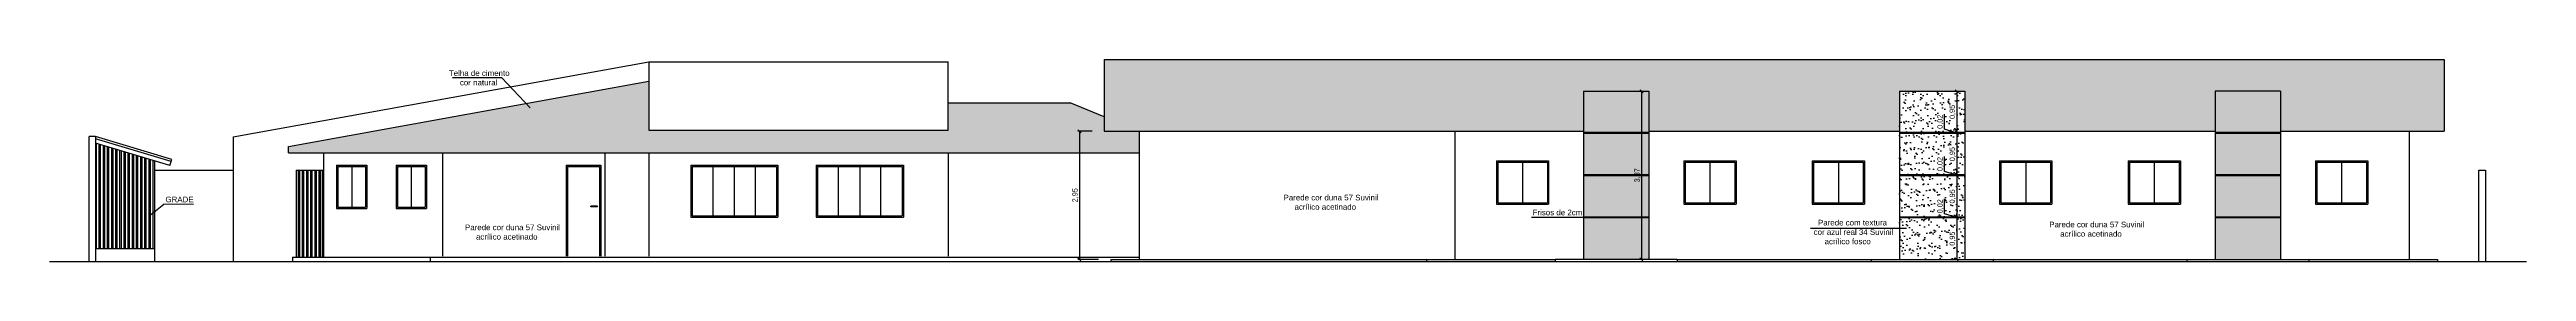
# Model space of a CAD drawing. Header units: millimetres. Extents: x 562 to 1062, y -27 to 300.
# Drawn here: x 797.7 to 854.5, y 295.8 to 300.5 of the extents above; entities that cross this region are included whole.
import ezdxf

# ---------------------------------------------------------------- set-up
doc = ezdxf.new("R2010")
doc.units = ezdxf.units.MM
doc.header["$LTSCALE"] = 0.04
doc.linetypes.add('ACAD_ISO03W100', pattern=[30, 12, -18])
for name, color, linetype in [('01', 1, 'Continuous'), ('02', 2, 'Continuous'), ('03', 3, 'Continuous'), ('05', 5, 'Continuous'), ('2', 2, 'Continuous'), ('BAN', 11, 'Continuous'), ('CALCADA', 4, 'Continuous'), ('TRACEJADO', 7, 'ACAD_ISO03W100')]:
    doc.layers.add(name, color=color, linetype=linetype)
doc.styles.get("Standard").update_dxf_attribs({"font": 'arial.ttf'})
doc.dimstyles.new('ISO-25', dxfattribs={"dimscale": 0.03, "dimtxt": 4, "dimasz": 2.5, "dimexe": 1.25, "dimexo": 0.625, "dimtad": 1, "dimtxsty": 'Standard', "dimblk": 'OBLIQUE', "dimcen": 2.5, "dimadec": 3, "dimazin": 0, "dimtfac": 1, "dimtmove": 0, "dimatfit": 3, "dimldrblk": 'OBLIQUE', "dimfxl": 1, "dimarcsym": 0})
pattern_1 = [(125.2176, (-207.423276, 68.388973), (2.10000034906, -2.99999974996), [0.0624261, -6.1801698]), (160.71, (-207.459276, 68.439973), (5.10000155527, -1.7999959482), [0.0635688, -6.2933172]), (199.29, (-207.519276, 68.460973), (-5.10000155527, -1.7999959482), [0.0635688, -6.2933172]), (234.7824, (-207.579276, 68.439973), (-2.10000034906, -2.99999974996), [0.0624261, -6.1801698]), (270, (-207.61528, 68.38897), (0.3, -0.3), [0.03, -0.27]), (90, (-207.42328, 68.35897), (-0.3, 0.3), [0.03, -0.27]), (0, (-207.42328, 68.38297), (0.3, 0.3), [0.024, -0.276]), (0, (-207.42328, 68.35897), (0.3, 0.3), [0.024, -0.276]), (125.5377, (-207.399276, 68.397973), (-0.9000004721, 1.1999994744), [0.077421, -2.5032768]), (162.2553, (-207.444276, 68.460973), (-6.59999886937, 2.10000322881), [0.0787464, -7.7958963]), (197.7447, (-207.519276, 68.484973), (6.59999886937, 2.10000322881), [0.0787464, -7.7958963]), (234.4623, (-207.594276, 68.460973), (0.9000004721, 1.1999994744), [0.077421, -2.5032768]), (270, (-207.63928, 68.39797), (0.3, -0.3), [0.015, -0.285]), (90, (-207.39928, 68.38297), (-0.3, 0.3), [0.015, -0.285]), (0, (-207.69928, 68.38297), (0.3, 0.3), [0.06, -0.24]), (0, (-207.69928, 68.35897), (0.3, 0.3), [0.084, -0.216]), (84.8056, (-207.639276, 68.394973), (-0.2999985674, -3.000000201), [0.2650887, -3.0485196]), (95.1944, (-207.399276, 68.394973), (-0.2999985674, 3.000000201), [0.2650887, -3.0485196])]
pattern_2 = [(37.5, (-207.69928, 68.35897), (-0.008000156, 0.24470662), [0, -0.19304, 0, -0.2159, 0, -0.206375]), (7.5, (-207.69928, 68.35897), (0.22476164, 0.35841255), [0, -0.10414, 0, -0.17399, 0, -0.066675]), (327.5, (-207.85549, 68.35897), (0.395496185, 0.000718592), [0, -0.0635, 0, -0.2286, 0, -0.29845]), (317.5, (-207.8555, 68.35897), (0.38177823, 0.11146466), [0, -0.03175, 0, -0.14986, 0, -0.17145])]

# ---------------------------------------------------------------- blocks, each defined once
blk = doc.blocks.new('_Oblique')
at = {"layer": 'TRACEJADO', "color": 0, "lineweight": -2}
blk.add_line((-0.5, -0.5), (0.5, 0.5), dxfattribs=at)
blk = doc.blocks.new('*D516')
at = {"layer": 'BAN', "color": 0}
for p, q in [((821.595, 298.836), (821.267, 298.836)), ((821.304, 298.836), (821.304, 295.886)), ((821.745, 295.886), (821.267, 295.886))]:
    blk.add_line(p, q, dxfattribs=at)
at = {"layer": 'Defpoints', "color": 0}
for p in [(821.614, 298.836), (821.304, 295.886), (821.764, 295.886)]:
    blk.add_point(p, dxfattribs=at)
at = {"layer": 'BAN', "color": 0, "xscale": 0.075, "yscale": 0.075, "zscale": 0.075}
for p, rotation in [((821.304, 298.836), 90), ((821.304, 295.886), 270)]:
    blk.add_blockref('_Oblique', p, dxfattribs=dict(at, rotation=rotation))
at = {"layer": 'BAN', "color": 0, "insert": (821.213, 297.361), "char_height": 0.12, "attachment_point": 5, "rotation": 90}
blk.add_mtext('2,95', dxfattribs=at)
blk = doc.blocks.new('*D487')
at = {"layer": 'BAN', "color": 0}
for p, q in [((834.184, 299.756), (834.166, 299.756)), ((834.203, 299.756), (834.203, 295.886)), ((834.184, 295.886), (834.166, 295.886))]:
    blk.add_line(p, q, dxfattribs=at)
at = {"layer": 'Defpoints', "color": 0}
for p in [(834.203, 299.756), (834.203, 295.886), (834.203, 295.886)]:
    blk.add_point(p, dxfattribs=at)
at = {"layer": 'BAN', "color": 0, "xscale": 0.075, "yscale": 0.075, "zscale": 0.075}
for p, rotation in [((834.203, 299.756), 90), ((834.203, 295.886), 270)]:
    blk.add_blockref('_Oblique', p, dxfattribs=dict(at, rotation=rotation))
at = {"layer": 'BAN', "color": 0, "insert": (834.112, 297.821), "char_height": 0.12, "attachment_point": 5, "rotation": 90}
blk.add_mtext('3,87', dxfattribs=at)
blk = doc.blocks.new('*D488')
at = {"layer": 'BAN', "color": 0}
for p, q in [((841.419, 298.784), (841.401, 298.784)), ((841.438, 298.784), (841.438, 297.831)), ((841.419, 297.831), (841.401, 297.831))]:
    blk.add_line(p, q, dxfattribs=at)
at = {"layer": 'Defpoints', "color": 0}
for p in [(841.438, 298.784), (841.438, 297.831), (841.438, 297.831)]:
    blk.add_point(p, dxfattribs=at)
at = {"layer": 'BAN', "color": 0, "xscale": 0.075, "yscale": 0.075, "zscale": 0.075}
for p, rotation in [((841.438, 298.784), 90), ((841.438, 297.831), 270)]:
    blk.add_blockref('_Oblique', p, dxfattribs=dict(at, rotation=rotation))
at = {"layer": 'BAN', "color": 0, "insert": (841.347, 298.308), "char_height": 0.12, "attachment_point": 5, "rotation": 90}
blk.add_mtext('0,95', dxfattribs=at)
blk = doc.blocks.new('*D489')
at = {"layer": 'BAN', "color": 0}
for p, q in [((841.156, 297.906), (841.156, 298.254)), ((841.438, 297.821), (841.156, 297.906)), ((841.438, 297.831), (841.438, 297.906)), ((841.419, 297.831), (841.401, 297.831)), ((841.419, 297.811), (841.401, 297.811)), ((841.438, 297.831), (841.438, 297.811)), ((841.438, 297.831), (841.438, 297.811)), ((841.438, 297.811), (841.438, 297.736))]:
    blk.add_line(p, q, dxfattribs=at)
at = {"layer": 'Defpoints', "color": 0}
for p in [(841.438, 297.831), (841.438, 297.811), (841.438, 297.811)]:
    blk.add_point(p, dxfattribs=at)
at = {"layer": 'BAN', "color": 0, "xscale": 0.075, "yscale": 0.075, "zscale": 0.075}
for p, rotation in [((841.438, 297.831), 270), ((841.438, 297.811), 90)]:
    blk.add_blockref('_Oblique', p, dxfattribs=dict(at, rotation=rotation))
at = {"layer": 'BAN', "color": 0, "insert": (841.065, 298.08), "char_height": 0.12, "attachment_point": 5, "rotation": 90}
blk.add_mtext('0,02', dxfattribs=at)
blk = doc.blocks.new('*D490')
at = {"layer": 'BAN', "color": 0}
for p, q in [((841.419, 297.811), (841.401, 297.811)), ((841.438, 297.811), (841.438, 296.859)), ((841.419, 296.859), (841.401, 296.859))]:
    blk.add_line(p, q, dxfattribs=at)
at = {"layer": 'Defpoints', "color": 0}
for p in [(841.438, 297.811), (841.438, 296.859), (841.438, 296.859)]:
    blk.add_point(p, dxfattribs=at)
at = {"layer": 'BAN', "color": 0, "xscale": 0.075, "yscale": 0.075, "zscale": 0.075}
for p, rotation in [((841.438, 297.811), 90), ((841.438, 296.859), 270)]:
    blk.add_blockref('_Oblique', p, dxfattribs=dict(at, rotation=rotation))
at = {"layer": 'BAN', "color": 0, "insert": (841.347, 297.335), "char_height": 0.12, "attachment_point": 5, "rotation": 90}
blk.add_mtext('0,95', dxfattribs=at)
blk = doc.blocks.new('*D491')
at = {"layer": 'BAN', "color": 0}
for p, q in [((841.156, 296.934), (841.156, 297.282)), ((841.438, 296.849), (841.156, 296.934)), ((841.419, 296.859), (841.401, 296.859)), ((841.419, 296.839), (841.401, 296.839)), ((841.438, 296.859), (841.438, 296.934)), ((841.438, 296.859), (841.438, 296.839)), ((841.438, 296.859), (841.438, 296.839)), ((841.438, 296.839), (841.438, 296.764))]:
    blk.add_line(p, q, dxfattribs=at)
at = {"layer": 'Defpoints', "color": 0}
for p in [(841.438, 296.859), (841.438, 296.839), (841.438, 296.839)]:
    blk.add_point(p, dxfattribs=at)
at = {"layer": 'BAN', "color": 0, "xscale": 0.075, "yscale": 0.075, "zscale": 0.075}
for p, rotation in [((841.438, 296.859), 270), ((841.438, 296.839), 90)]:
    blk.add_blockref('_Oblique', p, dxfattribs=dict(at, rotation=rotation))
at = {"layer": 'BAN', "color": 0, "insert": (841.065, 297.108), "char_height": 0.12, "attachment_point": 5, "rotation": 90}
blk.add_mtext('0,02', dxfattribs=at)
blk = doc.blocks.new('*D492')
at = {"layer": 'BAN', "color": 0}
for p, q in [((841.419, 296.839), (841.401, 296.839)), ((841.438, 296.839), (841.438, 295.886)), ((841.419, 295.886), (841.401, 295.886))]:
    blk.add_line(p, q, dxfattribs=at)
at = {"layer": 'Defpoints', "color": 0}
for p in [(841.438, 296.839), (841.438, 295.886), (841.438, 295.886)]:
    blk.add_point(p, dxfattribs=at)
at = {"layer": 'BAN', "color": 0, "xscale": 0.075, "yscale": 0.075, "zscale": 0.075}
for p, rotation in [((841.438, 296.839), 90), ((841.438, 295.886), 270)]:
    blk.add_blockref('_Oblique', p, dxfattribs=dict(at, rotation=rotation))
at = {"layer": 'BAN', "color": 0, "insert": (841.347, 296.363), "char_height": 0.12, "attachment_point": 5, "rotation": 90}
blk.add_mtext('0,95', dxfattribs=at)
blk = doc.blocks.new('*D493')
at = {"layer": 'BAN', "color": 0, "lineweight": -2}
for p, q in [((841.419, 299.756), (841.401, 299.756)), ((841.438, 299.756), (841.438, 298.804)), ((841.419, 298.804), (841.401, 298.804))]:
    blk.add_line(p, q, dxfattribs=at)
at = {"layer": 'Defpoints', "color": 0}
for p in [(841.438, 299.756), (841.438, 298.804), (841.438, 298.804)]:
    blk.add_point(p, dxfattribs=at)
at = {"layer": 'BAN', "color": 0, "lineweight": -2, "xscale": 0.075, "yscale": 0.075, "zscale": 0.075}
for p, rotation in [((841.438, 299.756), 90), ((841.438, 298.804), 270)]:
    blk.add_blockref('_Oblique', p, dxfattribs=dict(at, rotation=rotation))
at = {"layer": 'BAN', "color": 0, "insert": (841.347, 299.28), "char_height": 0.12, "attachment_point": 5, "rotation": 90}
blk.add_mtext('0,95', dxfattribs=at)
blk = doc.blocks.new('*D494')
at = {"layer": 'BAN', "color": 0}
for p, q in [((841.156, 298.879), (841.156, 299.227)), ((841.438, 298.794), (841.156, 298.879)), ((841.419, 298.804), (841.401, 298.804)), ((841.419, 298.784), (841.401, 298.784)), ((841.438, 298.804), (841.438, 298.879)), ((841.438, 298.804), (841.438, 298.784)), ((841.438, 298.804), (841.438, 298.784)), ((841.438, 298.784), (841.438, 298.709))]:
    blk.add_line(p, q, dxfattribs=at)
at = {"layer": 'Defpoints', "color": 0}
for p in [(841.438, 298.804), (841.438, 298.784), (841.438, 298.784)]:
    blk.add_point(p, dxfattribs=at)
at = {"layer": 'BAN', "color": 0, "xscale": 0.075, "yscale": 0.075, "zscale": 0.075}
for p, rotation in [((841.438, 298.804), 270), ((841.438, 298.784), 90)]:
    blk.add_blockref('_Oblique', p, dxfattribs=dict(at, rotation=rotation))
at = {"layer": 'BAN', "color": 0, "insert": (841.065, 299.053), "char_height": 0.12, "attachment_point": 5, "rotation": 90}
blk.add_mtext('0,02', dxfattribs=at)

msp = doc.modelspace()

# ---------------------------------------------------------------- hatches: boundary and pattern name
at = {"layer": '01'}
h = msp.add_hatch(dxfattribs=at)
h.set_pattern_fill('TELHA2', color=256, scale=0.3, style=0)
h.set_pattern_definition(pattern_1)
h.paths.add_polyline_path([(811.418, 298.856), (811.418, 299.986), (803.152, 298.486), (803.152, 298.336), (822.673, 298.336), (822.673, 298.836), (821.873, 298.836), (821.873, 299.17), (821.093, 299.486), (818.293, 299.486), (818.293, 298.856)])
h = msp.add_hatch(dxfattribs=at)
h.set_pattern_fill('ANSI32', color=256, scale=0.01, angle=45, style=0)
h.set_pattern_definition([(90, (-207.69928, 81.30699), (-0.09525, 7e-18), []), (90, (-207.66753, 81.33874), (-0.09525, 7e-18), [])])
h.paths.add_polyline_path([(798.723, 296.136), (800.073, 296.136), (800.073, 298.151), (798.723, 298.56)])
h = msp.add_hatch(dxfattribs=at)
h.set_pattern_fill('ANSI32', color=256, scale=0.01, angle=45, style=0)
h.set_pattern_definition([(90, (-207.69928, 48.46098), (-0.09525, 7e-18), []), (90, (-207.66753, 48.49273), (-0.09525, 7e-18), [])])
h.paths.add_polyline_path([(803.926, 297.936), (803.33, 297.936), (803.33, 295.936), (803.926, 295.936)])
at = {"layer": '03'}
h = msp.add_hatch(dxfattribs=at)
h.set_pattern_fill('TELHA2', color=256, scale=0.3, style=0)
h.set_pattern_definition(pattern_1)
h.paths.add_polyline_path([(840.123, 298.836), (840.123, 299.756), (841.623, 299.756), (841.623, 298.836), (847.373, 298.836), (847.373, 299.756), (848.873, 299.756), (848.873, 298.836), (852.623, 298.836), (852.623, 300.486), (821.873, 300.486), (821.873, 298.836), (832.873, 298.836), (832.873, 299.756), (834.373, 299.756), (834.373, 298.836)])
h = msp.add_hatch(dxfattribs=at)
h.set_pattern_fill('AR-SAND', color=256, scale=0.005, style=0)
h.set_pattern_definition(pattern_2)
h.paths.add_polyline_path([(834.373, 298.804), (834.373, 299.756), (832.873, 299.756), (832.873, 298.804)])
h.paths.add_polyline_path([(832.873, 298.784), (832.873, 297.831), (834.373, 297.831), (834.373, 298.784)])
h.paths.add_polyline_path([(832.873, 297.811), (832.873, 296.859), (834.373, 296.859), (834.373, 297.811)])
h.paths.add_polyline_path([(832.873, 296.839), (832.873, 295.886), (834.373, 295.886), (834.373, 296.839)])
h.paths.add_polyline_path([(848.873, 298.804), (848.873, 299.756), (847.373, 299.756), (847.373, 298.804)])
h.paths.add_polyline_path([(848.873, 297.831), (848.873, 298.784), (847.373, 298.784), (847.373, 297.831)])
h.paths.add_polyline_path([(848.873, 296.859), (848.873, 297.811), (847.373, 297.811), (847.373, 296.859)])
h.paths.add_polyline_path([(847.373, 296.839), (847.373, 295.886), (848.873, 295.886), (848.873, 296.839)])
h.paths.add_polyline_path([(834.01, 297.636), (834.01, 298.007), (834.214, 298.007), (834.214, 297.636)], flags=9)
h = msp.add_hatch(dxfattribs=at)
h.set_pattern_fill('AR-SAND', color=256, scale=0.005, style=0)
h.set_pattern_definition(pattern_2)
h.paths.add_polyline_path([(840.123, 298.804), (841.623, 298.804), (841.623, 299.756), (840.123, 299.756)])
h.paths.add_polyline_path([(840.123, 297.831), (841.623, 297.831), (841.623, 298.784), (840.123, 298.784)])
h.paths.add_polyline_path([(840.123, 296.859), (841.623, 296.859), (841.623, 297.811), (840.123, 297.811)])
h.paths.add_polyline_path([(840.123, 296.839), (840.123, 295.886), (841.623, 295.886), (841.623, 296.839)])
h.paths.add_polyline_path([(841.245, 299.094), (841.245, 299.467), (841.449, 299.467), (841.449, 299.094)], flags=24)
h.paths.add_polyline_path([(840.963, 298.867), (840.963, 299.238), (841.167, 299.238), (841.167, 298.867)], flags=24)
h.paths.add_polyline_path([(841.245, 298.121), (841.245, 298.494), (841.449, 298.494), (841.449, 298.121)], flags=24)
h.paths.add_polyline_path([(840.963, 297.895), (840.963, 298.265), (841.167, 298.265), (841.167, 297.895)], flags=24)
h.paths.add_polyline_path([(841.245, 297.149), (841.245, 297.522), (841.449, 297.522), (841.449, 297.149)], flags=24)
h.paths.add_polyline_path([(840.963, 296.922), (840.963, 297.293), (841.167, 297.293), (841.167, 296.922)], flags=24)
h.paths.add_polyline_path([(841.245, 296.176), (841.245, 296.549), (841.449, 296.549), (841.449, 296.176)], flags=24)

# ---------------------------------------------------------------- linework, layer by layer
at = {"layer": '01'}
for p, q in [((801.882, 298.706), (811.418, 300.436)), ((811.418, 300.436), (818.293, 300.436)), ((811.418, 300.436), (811.418, 298.856)), ((818.293, 298.856), (818.293, 300.436)), ((803.152, 298.486), (811.418, 299.986)), ((818.293, 299.486), (821.093, 299.486)), ((821.873, 299.17), (821.093, 299.486)), ((800.473, 298.186), (798.723, 298.716)), ((800.459, 298.139), (798.723, 298.664)), ((800.43, 298.043), (798.723, 298.56)), ((801.882, 298.706), (801.882, 295.836)), ((803.152, 298.336), (803.152, 298.486)), ((811.418, 298.856), (818.293, 298.856)), ((800.073, 298.151), (800.073, 295.836)), ((800.073, 297.936), (801.882, 297.936)), ((800.43, 298.043), (800.473, 298.186)), ((803.152, 298.336), (822.673, 298.336)), ((803.33, 297.936), (803.952, 297.936)), ((803.33, 297.936), (803.33, 295.936)), ((803.926, 297.936), (803.926, 295.936)), ((803.952, 298.336), (803.952, 295.936)), ((804.254, 298.056), (804.254, 297.056)), ((804.254, 298.056), (804.949, 298.056)), ((804.284, 298.026), (804.919, 298.026)), ((804.284, 298.026), (804.284, 297.086)), ((804.602, 298.026), (804.602, 297.086)), ((804.919, 298.026), (804.919, 297.086)), ((804.949, 298.056), (804.949, 297.056)), ((805.622, 298.056), (805.622, 297.056)), ((805.622, 298.056), (806.318, 298.056)), ((805.652, 298.026), (805.652, 297.086)), ((805.652, 298.026), (806.288, 298.026)), ((805.97, 298.026), (805.97, 297.086)), ((806.288, 298.026), (806.288, 297.086)), ((806.318, 298.056), (806.318, 297.056)), ((806.689, 298.336), (806.689, 295.956)), ((809.524, 298.056), (810.321, 298.056)), ((809.524, 298.056), (809.524, 295.956)), ((809.554, 298.026), (810.291, 298.026)), ((809.554, 298.026), (809.554, 295.956)), ((810.291, 298.026), (810.291, 295.956)), ((810.321, 298.056), (810.321, 295.956)), ((810.41, 298.336), (810.41, 295.956)), ((811.418, 298.336), (811.418, 295.956)), ((812.383, 298.056), (814.383, 298.056)), ((812.383, 298.056), (812.383, 296.856)), ((812.413, 298.026), (814.353, 298.026)), ((812.413, 298.026), (812.413, 296.886)), ((812.898, 296.886), (812.898, 298.026)), ((813.383, 298.026), (813.383, 296.886)), ((813.868, 296.886), (813.868, 298.026)), ((814.353, 298.026), (814.353, 296.886)), ((814.383, 298.056), (814.383, 296.856)), ((815.263, 298.056), (815.263, 296.856)), ((815.263, 298.056), (817.263, 298.056)), ((815.293, 298.026), (817.233, 298.026)), ((815.293, 298.026), (815.293, 296.886)), ((815.778, 296.886), (815.778, 298.026)), ((816.263, 298.026), (816.263, 296.886)), ((816.748, 296.886), (816.748, 298.026)), ((817.233, 298.026), (817.233, 296.886)), ((817.263, 298.056), (817.263, 296.856)), ((818.293, 298.336), (818.293, 295.956)), ((804.254, 297.056), (804.949, 297.056)), ((804.284, 297.086), (804.919, 297.086)), ((805.622, 297.056), (806.318, 297.056)), ((805.652, 297.086), (806.288, 297.086)), ((810.091, 297.096), (810.091, 297.111)), ((810.241, 297.111), (810.091, 297.111)), ((810.241, 297.096), (810.091, 297.096)), ((810.241, 297.096), (810.241, 297.111)), ((812.383, 296.856), (814.383, 296.856)), ((812.413, 296.886), (813.383, 296.886)), ((813.383, 296.886), (814.353, 296.886)), ((815.263, 296.856), (817.263, 296.856)), ((815.293, 296.886), (817.233, 296.886)), ((798.723, 296.136), (800.073, 296.136)), ((803.243, 295.936), (822.673, 295.936)), ((803.243, 295.936), (803.243, 295.836)), ((806.403, 295.936), (806.403, 295.836))]:
    msp.add_line(p, q, dxfattribs=at)
at = {"layer": '02'}
for p, q in [((808.048, 300.062), (806.914, 300.062)), ((808.699, 299.373), (808.048, 300.062)), ((822.673, 298.836), (822.673, 295.886)), ((799.982, 296.912), (800.291, 297.153)), ((800.971, 297.15), (800.291, 297.153)), ((832.925, 296.848), (831.678, 296.848)), ((838.085, 296.604), (840.285, 296.604)), ((822.023, 295.886), (822.023, 295.836))]:
    msp.add_line(p, q, dxfattribs=at)
at = {"layer": '03'}
for p, q in [((821.873, 300.486), (852.623, 300.486)), ((821.873, 300.486), (821.873, 298.836)), ((852.623, 300.486), (852.623, 298.836)), ((821.873, 298.836), (832.873, 298.836)), ((829.923, 298.836), (829.923, 295.886)), ((834.373, 298.804), (832.873, 298.804)), ((834.373, 298.784), (832.873, 298.784)), ((834.373, 298.836), (840.123, 298.836)), ((841.623, 298.836), (847.373, 298.836)), ((848.873, 298.836), (852.623, 298.836)), ((830.873, 298.156), (830.873, 297.156)), ((830.873, 298.156), (832.073, 298.156)), ((830.903, 298.126), (830.903, 297.186)), ((830.903, 298.126), (832.043, 298.126)), ((831.473, 298.126), (831.473, 297.186)), ((832.043, 298.126), (832.043, 297.186)), ((832.073, 298.156), (832.073, 297.156)), ((835.173, 298.156), (835.173, 297.156)), ((835.173, 298.156), (836.373, 298.156)), ((835.203, 298.126), (836.343, 298.126)), ((835.203, 298.126), (835.203, 297.186)), ((835.773, 298.126), (835.773, 297.186)), ((836.343, 298.126), (836.343, 297.186)), ((836.373, 298.156), (836.373, 297.156)), ((838.123, 298.156), (838.123, 297.156)), ((838.123, 298.156), (839.323, 298.156)), ((838.153, 298.126), (839.293, 298.126)), ((838.153, 298.126), (838.153, 297.186)), ((838.723, 298.126), (838.723, 297.186)), ((839.293, 298.126), (839.293, 297.186)), ((839.323, 298.156), (839.323, 297.156)), ((842.423, 298.156), (842.423, 297.156)), ((842.423, 298.156), (843.623, 298.156)), ((842.453, 298.126), (843.593, 298.126)), ((842.453, 298.126), (842.453, 297.186)), ((843.023, 298.126), (843.023, 297.186)), ((843.593, 298.126), (843.593, 297.186)), ((843.623, 298.156), (843.623, 297.156)), ((845.373, 298.156), (845.373, 297.156)), ((845.373, 298.156), (846.573, 298.156)), ((845.403, 298.126), (845.403, 297.186)), ((845.403, 298.126), (846.543, 298.126)), ((845.973, 298.126), (845.973, 297.186)), ((846.543, 298.126), (846.543, 297.186)), ((846.573, 298.156), (846.573, 297.156)), ((849.673, 298.156), (849.673, 297.156)), ((849.673, 298.156), (850.873, 298.156)), ((849.703, 298.126), (849.703, 297.186)), ((849.703, 298.126), (850.843, 298.126)), ((850.273, 298.126), (850.273, 297.186)), ((850.843, 298.126), (850.843, 297.186)), ((850.873, 298.156), (850.873, 297.156)), ((853.423, 297.936), (853.573, 297.936)), ((853.423, 295.836), (853.423, 297.936)), ((853.573, 297.936), (853.573, 295.836)), ((834.373, 297.831), (832.873, 297.831)), ((834.373, 297.811), (832.873, 297.811)), ((830.873, 297.156), (832.073, 297.156)), ((830.903, 297.186), (832.043, 297.186)), ((834.373, 296.859), (832.873, 296.859)), ((834.373, 296.839), (832.873, 296.839)), ((835.173, 297.156), (836.373, 297.156)), ((835.203, 297.186), (836.343, 297.186)), ((838.123, 297.156), (839.323, 297.156)), ((838.153, 297.186), (839.293, 297.186)), ((842.423, 297.156), (843.623, 297.156)), ((842.453, 297.186), (843.593, 297.186)), ((845.373, 297.156), (846.573, 297.156)), ((845.403, 297.186), (846.543, 297.186)), ((849.673, 297.156), (850.873, 297.156)), ((849.703, 297.186), (850.843, 297.186)), ((822.023, 295.886), (832.223, 295.886)), ((829.273, 295.886), (829.273, 295.836)), ((832.223, 295.886), (832.223, 295.836)), ((835.023, 295.886), (839.473, 295.886)), ((842.273, 295.886), (842.273, 295.836)), ((842.273, 295.886), (846.723, 295.886)), ((846.723, 295.886), (846.723, 295.836))]:
    msp.add_line(p, q, dxfattribs=at)
at = {"layer": '05'}
for p, q in [((798.573, 295.836), (798.573, 298.716)), ((798.723, 298.716), (798.573, 298.716)), ((798.723, 298.716), (798.723, 295.836)), ((797.667, 295.836), (854.514, 295.836))]:
    msp.add_line(p, q, dxfattribs=at)
at = {"layer": '2'}
for p, q in [((841.623, 298.804), (840.123, 298.804)), ((841.623, 298.784), (840.123, 298.784)), ((848.873, 298.804), (847.373, 298.804)), ((848.873, 298.784), (847.373, 298.784)), ((841.623, 297.831), (840.123, 297.831)), ((841.623, 297.811), (840.123, 297.811)), ((848.873, 297.831), (847.373, 297.831)), ((848.873, 297.811), (847.373, 297.811)), ((841.623, 296.859), (840.123, 296.859)), ((841.623, 296.839), (840.123, 296.839)), ((848.873, 296.859), (847.373, 296.859)), ((848.873, 296.839), (847.373, 296.839))]:
    msp.add_line(p, q, dxfattribs=at)
at = {"layer": 'CALCADA'}
for p, q in [((832.873, 299.756), (832.873, 295.886)), ((832.873, 299.756), (834.373, 299.756)), ((834.373, 299.756), (834.373, 295.886)), ((840.123, 299.756), (840.123, 295.886)), ((840.123, 299.756), (841.623, 299.756)), ((841.623, 299.756), (841.623, 295.886)), ((847.373, 299.756), (847.373, 295.886)), ((848.873, 299.756), (847.373, 299.756)), ((848.873, 299.756), (848.873, 295.886)), ((851.823, 298.836), (851.823, 295.886)), ((835.023, 295.886), (832.223, 295.886)), ((835.023, 295.886), (835.023, 295.836)), ((839.473, 295.886), (842.273, 295.886)), ((839.473, 295.886), (839.473, 295.836)), ((846.723, 295.886), (849.523, 295.886)), ((849.523, 295.886), (852.473, 295.886)), ((849.523, 295.886), (849.523, 295.836)), ((852.473, 295.886), (852.473, 295.836))]:
    msp.add_line(p, q, dxfattribs=at)

# ---------------------------------------------------------------- texts
at = {"layer": '03', "char_height": 0.13, "attachment_point": 1}
for s, insert in [('Telha de cimento\\P     cor natural', (806.833, 300.238)), ('GRADE', (800.327, 297.329)), ('Parede cor duna 57 Suvinil\\P     acrílico acetinado', (825.988, 297.373)), ('Frisos de 2cm', (831.705, 297.03)), ('  Parede com textura\\Pcor azul real 34 Suvinil\\P     acrílico fosco', (838.154, 296.796)), ('Parede cor duna 57 Suvinil\\P     acrílico acetinado', (843.561, 296.753)), ('Parede cor duna 57 Suvinil\\P     acrílico acetinado', (807.202, 296.687))]:
    msp.add_mtext(s, dxfattribs=dict(at, insert=insert))

# ---------------------------------------------------------------- dimensions: what is measured, and where the dimension line sits
at = {"layer": 'BAN'}
for base, p1, p2, picture, middle in [((834.203, 295.886), (834.203, 299.756), (834.203, 295.886), '*D487', (834.112, 297.821)), ((841.438, 298.784), (841.438, 298.804), (841.438, 298.784), '*D494', (841.065, 298.897)), ((821.304, 295.886), (821.614, 298.836), (821.764, 295.886), '*D516', (821.213, 297.361)), ((841.438, 297.831), (841.438, 298.784), (841.438, 297.831), '*D488', (841.347, 298.308)), ((841.438, 297.811), (841.438, 297.831), (841.438, 297.811), '*D489', (841.065, 297.925)), ((841.438, 296.859), (841.438, 297.811), (841.438, 296.859), '*D490', (841.347, 297.335)), ((841.438, 296.839), (841.438, 296.859), (841.438, 296.839), '*D491', (841.065, 296.952)), ((841.438, 295.886), (841.438, 296.839), (841.438, 295.886), '*D492', (841.347, 296.363))]:
    dim = msp.add_linear_dim(base=base, p1=p1, p2=p2, angle=90, dimstyle='ISO-25', override={"dimtmove": 1}, dxfattribs=at)
    dim.commit()
    dim.dimension.update_dxf_attribs({"geometry": picture, "text_midpoint": middle})
dim = msp.add_linear_dim(base=(841.438, 298.804), p1=(841.438, 299.756), p2=(841.438, 298.804), angle=90, dimstyle='ISO-25', dxfattribs=at)
dim.commit()
dim.dimension.update_dxf_attribs({"geometry": '*D493', "text_midpoint": (841.347, 299.28)})

doc.saveas('drawing.dxf')
